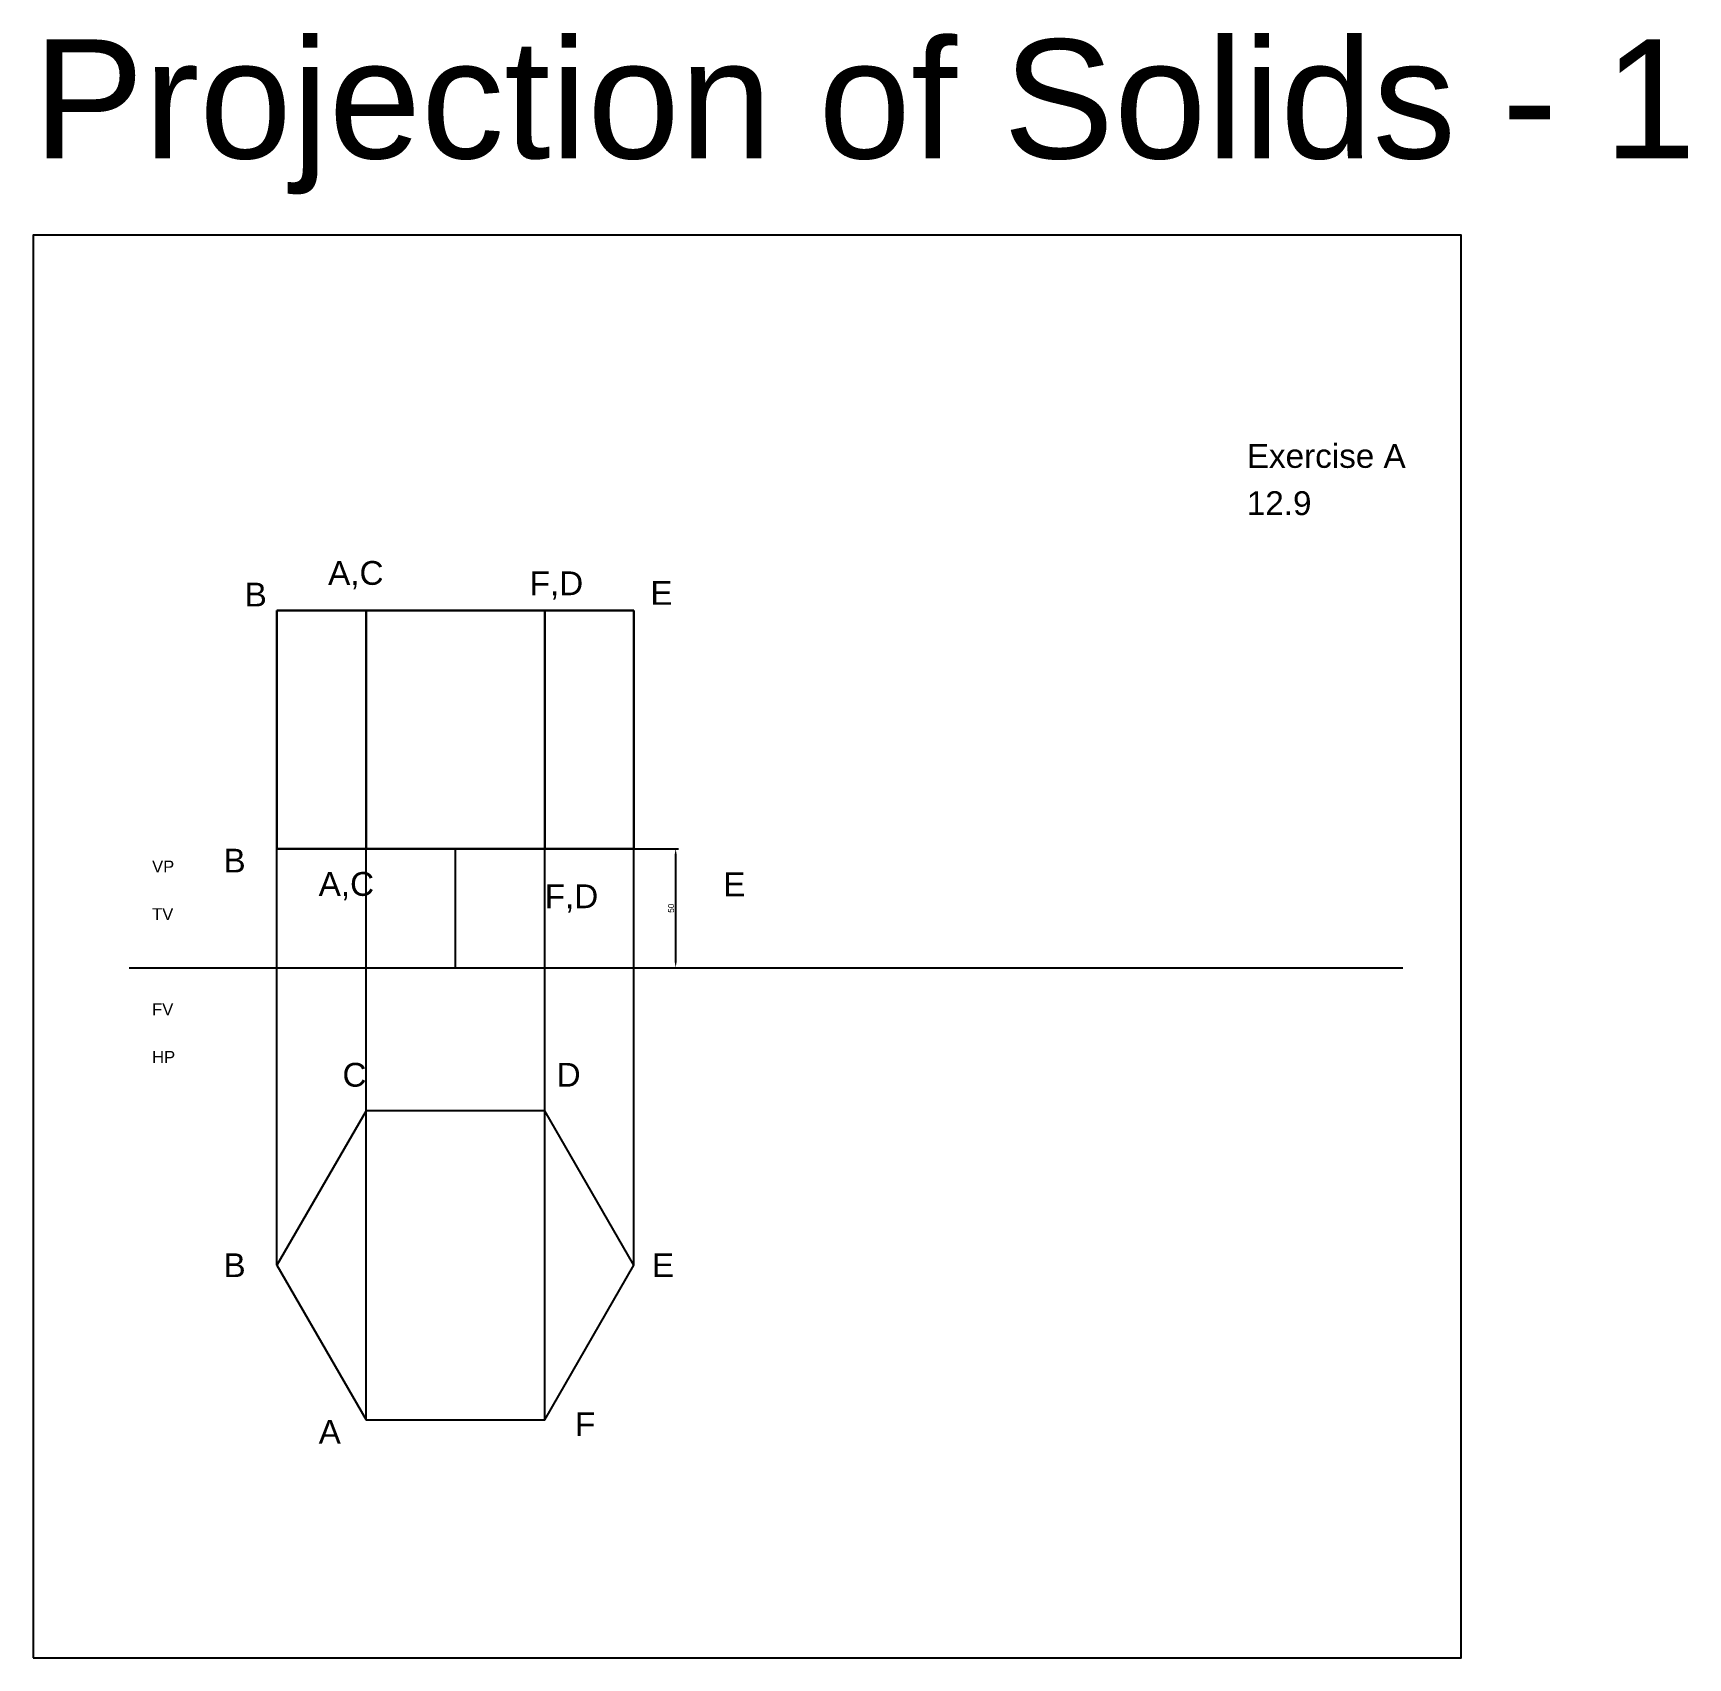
# Model space of a CAD drawing. Header units: millimetres. Extents: x 0 to 4015, y -1390 to 313.
# Drawn here: x 1050 to 1745, y -380 to 303 of the extents above; entities that cross this region are included whole.
import ezdxf

# ---------------------------------------------------------------- set-up
doc = ezdxf.new("R2010")
doc.units = ezdxf.units.MM
doc.header["$PDMODE"] = 3
doc.header["$PDSIZE"] = 5
doc.styles.get("Standard").update_dxf_attribs({"font": 'arial.ttf'})
doc.dimstyles.new('ISO-25', dxfattribs={"dimtxt": 2.5, "dimasz": 2.5, "dimexe": 1.25, "dimexo": 0.625, "dimtad": 1, "dimtxsty": 'Standard', "dimcen": 2.5, "dimadec": 0, "dimazin": 0, "dimtfac": 1, "dimtmove": 0, "dimatfit": 3, "dimfxl": 1, "dimarcsym": 0})

msp = doc.modelspace()

# ---------------------------------------------------------------- texts
at = {"color": 3}
msp.add_text('Projection of Solids - 1', height=50, dxfattribs=at).set_placement((1050, 250))
at = {"color": 1, "lineweight": 30}
for s, p in [('Exercise A', (1560, 120)), ('12.9', (1560, 100.164))]:
    msp.add_text(s, height=10, dxfattribs=at).set_placement(p)
for s, height, p in [('A,C', 10, (1173.962, 70.848)), ('F,D', 10, (1258.653, 66.5)), ('B', 10, (1138.9, 61.769)), ('E', 10, (1309.395, 62.457)), ('B', 10, (1130, -50)), ('VP', 5, (1100, -50)), ('A,C', 10, (1170, -59.829)), ('F,D', 10, (1264.98, -65)), ('E', 10, (1340, -60)), ('TV', 5, (1100, -70)), ('FV', 5, (1100, -110)), ('HP', 5, (1100, -130)), ('HP', 5, (1100, -130)), ('C', 10, (1180, -140)), ('D', 10, (1270, -140)), ('B', 10, (1130, -220)), ('E', 10, (1309.98, -220)), ('F', 10, (1277.703, -286.821)), ('A', 10, (1170, -290))]:
    msp.add_text(s, height=height).set_placement(p)

# ---------------------------------------------------------------- blocks, each defined once
blk = doc.blocks.new('*D333')
at = {"color": 0, "lineweight": -2, "transparency": 16777216}
for p, q in [((1228.1, -40), (1321.25, -40)), ((1320, -42.5), (1320, -87.5)), ((1228.1, -90), (1321.25, -90))]:
    blk.add_line(p, q, dxfattribs=at)
at = {"color": 0, "transparency": 16777216}
for points in [[(1319.58, -42.5), (1320.42, -42.5), (1320, -40)], [(1319.58, -87.5), (1320.42, -87.5), (1320, -90)]]:
    blk.add_solid(points, dxfattribs=at)
at = {"layer": 'Defpoints', "color": 0, "transparency": 16777216}
for p in [(1227.48, -40), (1227.48, -90), (1320, -90)]:
    blk.add_point(p, dxfattribs=at)
at = {"color": 0, "transparency": 16777216, "insert": (1318.1, -65), "char_height": 2.5, "attachment_point": 5, "rotation": 90}
blk.add_mtext('50', dxfattribs=at)

# ---------------------------------------------------------------- dimensions: what is measured, and where the dimension line sits
at = {"color": 4}
dim = msp.add_linear_dim(base=(1320, -90), p1=(1227.48, -40), p2=(1227.48, -90), angle=90, dimstyle='ISO-25', dxfattribs=at)
dim.commit()
dim.dimension.update_dxf_attribs({"geometry": '*D333', "text_midpoint": (1318.099, -65)})

# ---------------------------------------------------------------- linework, layer by layer
at = {"color": 4}
for p, q in [((1152.48, -90), (1152.48, 60)), ((1152.48, 60), (1302.48, 60)), ((1302.48, -90), (1302.48, 60)), ((1189.98, -90), (1189.98, -40)), ((1227.48, -90), (1227.48, -40)), ((1264.98, -90), (1264.98, -40)), ((1152.48, -215.048), (1152.48, -90)), ((1189.98, -150.096), (1189.98, -90)), ((1264.98, -150.096), (1264.98, -90)), ((1302.48, -215.048), (1302.48, -90)), ((1189.98, -280), (1189.98, -150.096)), ((1264.98, -280), (1264.98, -150.096))]:
    msp.add_line(p, q, dxfattribs=at)
at = {"color": 6, "lineweight": 30}
for p, q in [((1227.48, 60), (1152.48, 60)), ((1152.48, 60), (1152.48, -40)), ((1189.98, -40), (1189.98, 60)), ((1302.48, 60), (1227.48, 60)), ((1264.98, -40), (1264.98, 60)), ((1302.48, -40), (1302.48, 60)), ((1152.48, -40), (1240, -40)), ((1240, -40), (1302.48, -40))]:
    msp.add_line(p, q, dxfattribs=at)
msp.add_line((1090.34, -90), (1625.559, -90))
for points in [[(1050.019, -380), (1650.019, -380), (1650, 217.723), (1050, 217.723)], [(1189.98, -280), (1264.98, -280), (1302.48, -215.048), (1264.98, -150.096), (1189.98, -150.096), (1152.48, -215.048)]]:
    msp.add_lwpolyline(points, close=True)

msp.set_redraw_order([(e.dxf.handle, doc.entitydb.next_handle()) for e in msp.query("TEXT MTEXT ATTDEF DIMENSION ARC_DIMENSION")])  # texts and dimensions are drawn at this point

doc.saveas('drawing.dxf')
